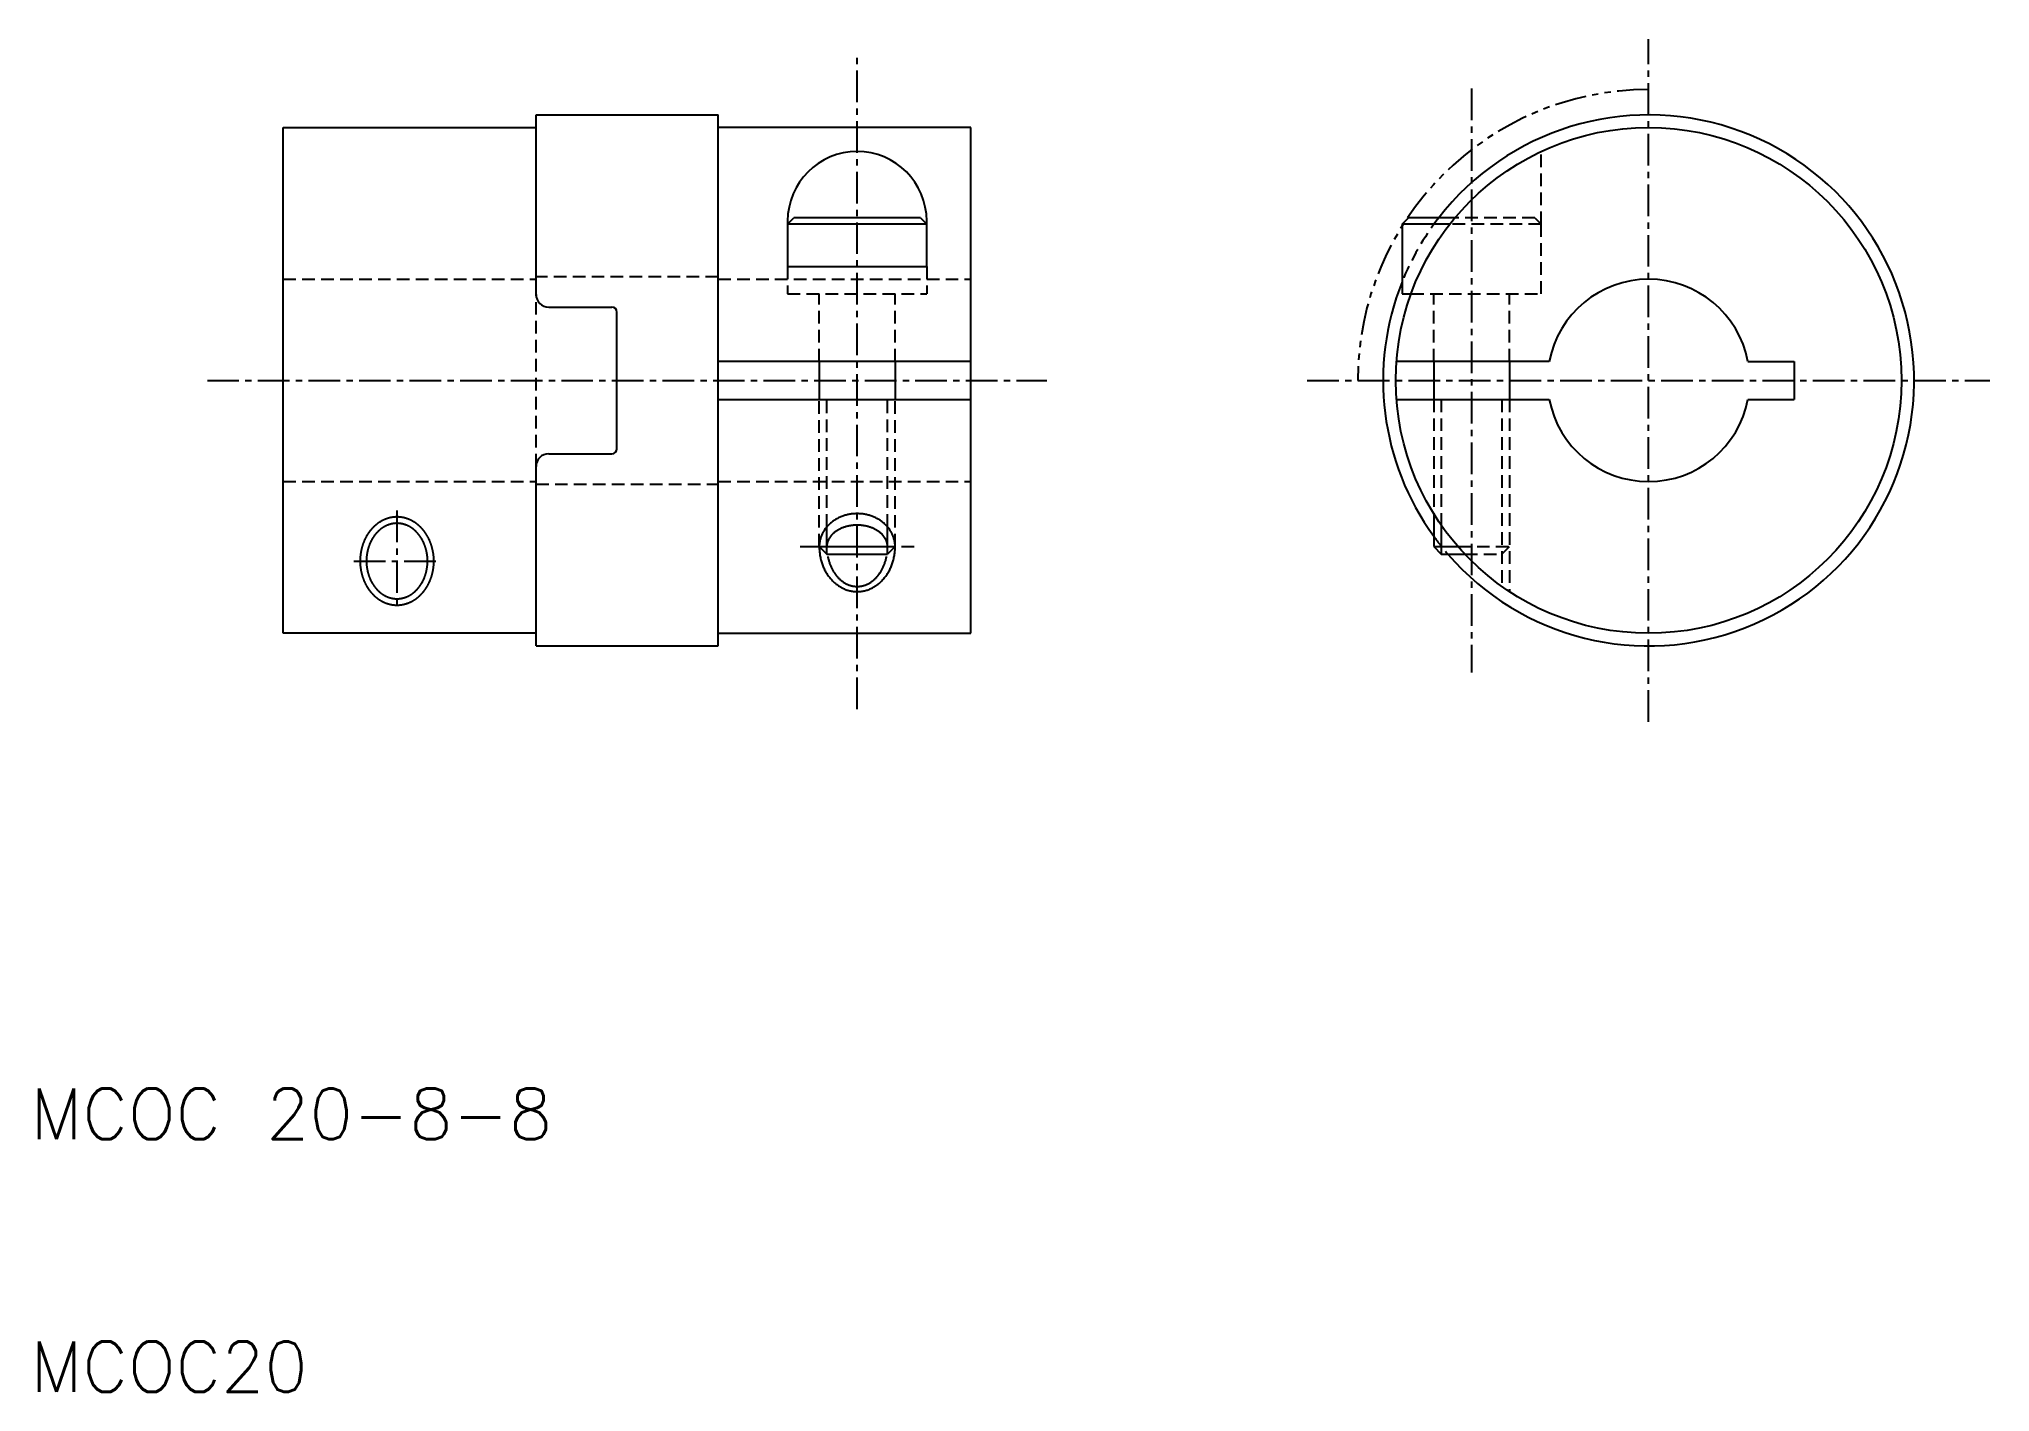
# Model space of a CAD drawing. Extents: x -133.5 to -56.3, y 10.7 to 64.2.
import ezdxf

# ---------------------------------------------------------------- set-up
doc = ezdxf.new("R2010")
doc.units = 0
for name, pattern in [('CENTER', [2, 1.25, -0.25, 0.25, -0.25]), ('DASHED', [0.75, 0.5, -0.25]), ('PHANTOM', [2.5, 1.25, -0.25, 0.25, -0.25, 0.25, -0.25])]:
    doc.linetypes.add(name, pattern=pattern)
doc.layers.get('0').update_dxf_attribs({"linetype": 'CONTINUOUS'})
doc.layers.add('CENTER', color=1, linetype='CENTER')
doc.styles.get("Standard").update_dxf_attribs({"font": 'txt.shx', "width": 0.7})

msp = doc.modelspace()

# ---------------------------------------------------------------- texts
at = {"color": 7, "linetype": 'CONTINUOUS'}
for s, p in [('MCOC 20-8-8', (-133.849, 20.656)), ('MCOC20', (-133.849, 10.656))]:
    msp.add_text(s, height=2, dxfattribs=at).set_placement(p)

# ---------------------------------------------------------------- linework, layer by layer
at = {"color": 7, "linetype": 'CONTINUOUS'}
for p, q in [((-113.849, 54.056), (-113.849, 61.156)), ((-113.849, 61.156), (-106.649, 61.156)), ((-106.649, 40.156), (-106.649, 61.156)), ((-123.849, 40.656), (-123.849, 60.656)), ((-123.849, 60.656), (-113.849, 60.656)), ((-96.649, 60.656), (-106.649, 60.656)), ((-96.649, 40.656), (-96.649, 60.656)), ((-103.899, 56.834), (-103.649, 57.084)), ((-103.899, 56.958), (-103.899, 55.156)), ((-98.399, 56.834), (-103.899, 56.834)), ((-98.649, 57.084), (-103.649, 57.084)), ((-98.649, 57.084), (-98.399, 56.834)), ((-98.399, 55.156), (-98.399, 56.958)), ((-79.599, 56.834), (-79.349, 57.084)), ((-79.599, 56.834), (-79.599, 54.084)), ((-77.712, 56.834), (-79.599, 56.834)), ((-77.509, 57.084), (-79.349, 57.084)), ((-103.899, 55.156), (-98.399, 55.156)), ((-79.599, 54.084), (-79.243, 54.084)), ((-113.349, 53.556), (-110.849, 53.556)), ((-110.649, 47.956), (-110.649, 53.356)), ((-96.649, 51.406), (-106.649, 51.406)), ((-102.649, 51.406), (-102.649, 49.906)), ((-99.649, 51.406), (-99.649, 49.906)), ((-73.778, 51.406), (-79.82, 51.406)), ((-78.349, 51.406), (-78.349, 49.906)), ((-75.349, 51.406), (-75.349, 49.906)), ((-65.919, 51.406), (-64.093, 51.406)), ((-64.093, 51.406), (-64.093, 49.906)), ((-106.649, 49.906), (-96.649, 49.906)), ((-79.82, 49.906), (-73.778, 49.906)), ((-65.919, 49.906), (-64.093, 49.906)), ((-113.849, 40.156), (-113.849, 47.256)), ((-113.349, 47.756), (-110.849, 47.756)), ((-78.349, 45.388), (-78.349, 44.084)), ((-102.649, 44.084), (-99.649, 44.084)), ((-102.649, 44.084), (-102.349, 43.784)), ((-99.649, 44.084), (-99.949, 43.784)), ((-78.349, 44.084), (-77.386, 44.084)), ((-78.349, 44.084), (-78.049, 43.784)), ((-102.349, 43.784), (-99.949, 43.784)), ((-78.049, 43.784), (-77.113, 43.784)), ((-113.849, 40.656), (-123.849, 40.656)), ((-113.849, 40.156), (-106.649, 40.156)), ((-106.649, 40.656), (-96.649, 40.656))]:
    msp.add_line(p, q, dxfattribs=at)
at = {"color": 3, "linetype": 'DASHED'}
for p, q in [((-74.099, 56.834), (-74.099, 59.708)), ((-74.099, 56.834), (-77.712, 56.834)), ((-74.349, 57.084), (-77.509, 57.084)), ((-74.349, 57.084), (-74.099, 56.834)), ((-74.099, 54.084), (-74.099, 56.834)), ((-103.899, 55.156), (-103.899, 54.084)), ((-98.399, 55.156), (-98.399, 54.084)), ((-123.849, 54.656), (-113.849, 54.656)), ((-106.649, 54.756), (-113.849, 54.756)), ((-113.849, 47.256), (-113.849, 54.056)), ((-106.649, 54.656), (-96.649, 54.656)), ((-103.899, 54.084), (-98.399, 54.084)), ((-102.649, 51.406), (-102.649, 54.084)), ((-99.649, 51.406), (-99.649, 54.084)), ((-79.243, 54.084), (-74.099, 54.084)), ((-78.349, 51.406), (-78.349, 54.084)), ((-75.349, 51.406), (-75.349, 54.084)), ((-102.649, 44.084), (-102.649, 49.906)), ((-102.349, 44.866), (-102.349, 49.906)), ((-99.949, 44.866), (-99.949, 49.906)), ((-99.649, 44.084), (-99.649, 49.906)), ((-78.349, 49.906), (-78.349, 45.388)), ((-78.049, 49.906), (-78.049, 44.932)), ((-75.649, 49.906), (-75.649, 42.51)), ((-75.349, 49.906), (-75.349, 42.304)), ((-123.849, 46.656), (-113.849, 46.656)), ((-113.849, 46.556), (-106.649, 46.556)), ((-106.649, 46.656), (-96.649, 46.656)), ((-77.386, 44.084), (-75.349, 44.084)), ((-75.649, 43.784), (-75.349, 44.084)), ((-77.113, 43.784), (-75.649, 43.784))]:
    msp.add_line(p, q, dxfattribs=at)
at = {"color": 3, "linetype": 'CONTINUOUS'}
for p, q in [((-102.349, 43.784), (-102.349, 44.866)), ((-99.949, 43.784), (-99.949, 44.866)), ((-78.049, 44.932), (-78.049, 43.784))]:
    msp.add_line(p, q, dxfattribs=at)
at = {"color": 3}
msp.add_polyline3d([(-119.349, 45.256, 0), (-119.36, 45.256, 0), (-119.37, 45.256, 0), (-119.381, 45.256, 0), (-119.392, 45.255, 0), (-119.403, 45.255, 0), (-119.413, 45.254, 0), (-119.424, 45.254, 0), (-119.435, 45.253, 0), (-119.445, 45.252, 0), (-119.456, 45.251, 0), (-119.467, 45.25, 0), (-119.478, 45.249, 0), (-119.488, 45.248, 0), (-119.499, 45.247, 0), (-119.51, 45.245, 0), (-119.52, 45.244, 0), (-119.531, 45.242, 0), (-119.542, 45.241, 0), (-119.552, 45.239, 0), (-119.563, 45.237, 0), (-119.574, 45.235, 0), (-119.584, 45.233, 0), (-119.595, 45.231, 0), (-119.605, 45.229, 0), (-119.616, 45.227, 0), (-119.626, 45.224, 0), (-119.637, 45.222, 0), (-119.648, 45.219, 0), (-119.658, 45.216, 0), (-119.669, 45.214, 0), (-119.679, 45.211, 0), (-119.69, 45.208, 0), (-119.7, 45.205, 0), (-119.711, 45.202, 0), (-119.721, 45.198, 0), (-119.731, 45.195, 0), (-119.742, 45.191, 0), (-119.752, 45.188, 0), (-119.763, 45.184, 0), (-119.773, 45.181, 0), (-119.783, 45.177, 0), (-119.794, 45.173, 0), (-119.804, 45.169, 0), (-119.814, 45.165, 0), (-119.824, 45.161, 0), (-119.835, 45.156, 0), (-119.845, 45.152, 0), (-119.855, 45.148, 0), (-119.865, 45.143, 0), (-119.875, 45.138, 0), (-119.885, 45.134, 0), (-119.895, 45.129, 0), (-119.905, 45.124, 0), (-119.915, 45.119, 0), (-119.925, 45.114, 0), (-119.935, 45.109, 0), (-119.945, 45.103, 0), (-119.955, 45.098, 0), (-119.965, 45.093, 0), (-119.975, 45.087, 0), (-119.985, 45.081, 0), (-119.995, 45.076, 0), (-120.004, 45.07, 0), (-120.014, 45.064, 0), (-120.024, 45.058, 0), (-120.033, 45.052, 0), (-120.043, 45.046, 0), (-120.053, 45.039, 0), (-120.062, 45.033, 0), (-120.072, 45.027, 0), (-120.081, 45.02, 0), (-120.091, 45.013, 0), (-120.1, 45.007, 0), (-120.109, 45, 0), (-120.119, 44.993, 0), (-120.128, 44.986, 0), (-120.137, 44.979, 0), (-120.146, 44.972, 0), (-120.155, 44.965, 0), (-120.165, 44.957, 0), (-120.174, 44.95, 0), (-120.183, 44.943, 0), (-120.192, 44.935, 0), (-120.201, 44.927, 0), (-120.21, 44.92, 0), (-120.218, 44.912, 0), (-120.227, 44.904, 0), (-120.236, 44.896, 0), (-120.245, 44.888, 0), (-120.253, 44.88, 0), (-120.262, 44.872, 0), (-120.271, 44.863, 0), (-120.279, 44.855, 0), (-120.288, 44.847, 0), (-120.296, 44.838, 0), (-120.304, 44.83, 0), (-120.313, 44.821, 0), (-120.321, 44.812, 0), (-120.329, 44.803, 0), (-120.337, 44.795, 0), (-120.345, 44.786, 0), (-120.354, 44.777, 0), (-120.362, 44.767, 0), (-120.369, 44.758, 0), (-120.377, 44.749, 0), (-120.385, 44.74, 0), (-120.393, 44.73, 0), (-120.401, 44.721, 0), (-120.408, 44.711, 0), (-120.416, 44.702, 0), (-120.424, 44.692, 0), (-120.431, 44.682, 0), (-120.438, 44.672, 0), (-120.446, 44.662, 0), (-120.453, 44.652, 0), (-120.46, 44.642, 0), (-120.468, 44.632, 0), (-120.475, 44.622, 0), (-120.482, 44.612, 0), (-120.489, 44.601, 0), (-120.496, 44.591, 0), (-120.503, 44.581, 0), (-120.509, 44.57, 0), (-120.516, 44.559, 0), (-120.523, 44.549, 0), (-120.529, 44.538, 0), (-120.536, 44.527, 0), (-120.542, 44.516, 0), (-120.549, 44.506, 0), (-120.555, 44.495, 0), (-120.561, 44.483, 0), (-120.567, 44.472, 0), (-120.574, 44.461, 0), (-120.58, 44.45, 0), (-120.586, 44.439, 0), (-120.591, 44.427, 0), (-120.597, 44.416, 0), (-120.603, 44.405, 0), (-120.609, 44.393, 0), (-120.614, 44.382, 0), (-120.62, 44.37, 0), (-120.625, 44.358, 0), (-120.631, 44.347, 0), (-120.636, 44.335, 0), (-120.641, 44.323, 0), (-120.646, 44.311, 0), (-120.651, 44.299, 0), (-120.656, 44.287, 0), (-120.661, 44.275, 0), (-120.666, 44.263, 0), (-120.671, 44.251, 0), (-120.676, 44.239, 0), (-120.68, 44.227, 0), (-120.685, 44.215, 0), (-120.689, 44.202, 0), (-120.694, 44.19, 0), (-120.698, 44.178, 0), (-120.702, 44.165, 0), (-120.707, 44.153, 0), (-120.711, 44.14, 0), (-120.715, 44.128, 0), (-120.719, 44.115, 0), (-120.722, 44.103, 0), (-120.726, 44.09, 0), (-120.73, 44.077, 0), (-120.733, 44.065, 0), (-120.737, 44.052, 0), (-120.74, 44.039, 0), (-120.744, 44.026, 0), (-120.747, 44.013, 0), (-120.75, 44.001, 0), (-120.753, 43.988, 0), (-120.756, 43.975, 0), (-120.759, 43.962, 0), (-120.762, 43.949, 0), (-120.765, 43.936, 0), (-120.768, 43.923, 0), (-120.77, 43.91, 0), (-120.773, 43.897, 0), (-120.775, 43.884, 0), (-120.778, 43.871, 0), (-120.78, 43.857, 0), (-120.782, 43.844, 0), (-120.784, 43.831, 0), (-120.786, 43.818, 0), (-120.788, 43.805, 0), (-120.79, 43.791, 0), (-120.792, 43.778, 0), (-120.794, 43.765, 0), (-120.795, 43.752, 0), (-120.797, 43.738, 0), (-120.798, 43.725, 0), (-120.8, 43.712, 0), (-120.801, 43.698, 0), (-120.802, 43.685, 0), (-120.803, 43.672, 0), (-120.804, 43.658, 0), (-120.805, 43.645, 0), (-120.806, 43.631, 0), (-120.807, 43.618, 0), (-120.807, 43.605, 0), (-120.808, 43.591, 0), (-120.808, 43.578, 0), (-120.808, 43.564, 0), (-120.809, 43.551, 0), (-120.809, 43.537, 0), (-120.809, 43.524, 0), (-120.809, 43.51, 0), (-120.809, 43.497, 0), (-120.809, 43.484, 0), (-120.809, 43.47, 0), (-120.808, 43.457, 0), (-120.808, 43.443, 0), (-120.807, 43.43, 0), (-120.807, 43.417, 0), (-120.806, 43.403, 0), (-120.805, 43.39, 0), (-120.804, 43.376, 0), (-120.803, 43.363, 0), (-120.802, 43.35, 0), (-120.801, 43.336, 0), (-120.8, 43.323, 0), (-120.799, 43.309, 0), (-120.797, 43.296, 0), (-120.796, 43.283, 0), (-120.794, 43.27, 0), (-120.793, 43.256, 0), (-120.791, 43.243, 0), (-120.789, 43.23, 0), (-120.787, 43.216, 0), (-120.785, 43.203, 0), (-120.783, 43.19, 0), (-120.781, 43.177, 0), (-120.779, 43.164, 0), (-120.776, 43.151, 0), (-120.774, 43.137, 0), (-120.772, 43.124, 0), (-120.769, 43.111, 0), (-120.766, 43.098, 0), (-120.764, 43.085, 0), (-120.761, 43.072, 0), (-120.758, 43.059, 0), (-120.755, 43.046, 0), (-120.752, 43.033, 0), (-120.749, 43.021, 0), (-120.745, 43.008, 0), (-120.742, 42.995, 0), (-120.739, 42.982, 0), (-120.735, 42.969, 0), (-120.732, 42.957, 0), (-120.728, 42.944, 0), (-120.724, 42.931, 0), (-120.721, 42.919, 0), (-120.717, 42.906, 0), (-120.713, 42.894, 0), (-120.709, 42.881, 0), (-120.705, 42.869, 0), (-120.701, 42.856, 0), (-120.696, 42.844, 0), (-120.692, 42.831, 0), (-120.687, 42.819, 0), (-120.683, 42.807, 0), (-120.678, 42.795, 0), (-120.674, 42.782, 0), (-120.669, 42.77, 0), (-120.664, 42.758, 0), (-120.659, 42.746, 0), (-120.654, 42.734, 0), (-120.649, 42.722, 0), (-120.644, 42.71, 0), (-120.639, 42.699, 0), (-120.634, 42.687, 0), (-120.628, 42.675, 0), (-120.623, 42.663, 0), (-120.617, 42.652, 0), (-120.612, 42.64, 0), (-120.606, 42.629, 0), (-120.6, 42.617, 0), (-120.594, 42.606, 0), (-120.589, 42.595, 0), (-120.583, 42.583, 0), (-120.577, 42.572, 0), (-120.571, 42.561, 0), (-120.564, 42.55, 0), (-120.558, 42.539, 0), (-120.552, 42.528, 0), (-120.545, 42.517, 0), (-120.539, 42.506, 0), (-120.532, 42.495, 0), (-120.526, 42.484, 0), (-120.519, 42.474, 0), (-120.513, 42.463, 0), (-120.506, 42.453, 0), (-120.499, 42.442, 0), (-120.492, 42.432, 0), (-120.485, 42.421, 0), (-120.478, 42.411, 0), (-120.471, 42.401, 0), (-120.464, 42.391, 0), (-120.457, 42.381, 0), (-120.449, 42.371, 0), (-120.442, 42.361, 0), (-120.435, 42.351, 0), (-120.427, 42.341, 0), (-120.42, 42.331, 0), (-120.412, 42.322, 0), (-120.404, 42.312, 0), (-120.397, 42.302, 0), (-120.389, 42.293, 0), (-120.381, 42.284, 0), (-120.373, 42.274, 0), (-120.365, 42.265, 0), (-120.357, 42.256, 0), (-120.349, 42.247, 0), (-120.341, 42.238, 0), (-120.333, 42.229, 0), (-120.325, 42.22, 0), (-120.317, 42.211, 0), (-120.308, 42.202, 0), (-120.3, 42.194, 0), (-120.292, 42.185, 0), (-120.283, 42.177, 0), (-120.275, 42.168, 0), (-120.266, 42.16, 0), (-120.258, 42.152, 0), (-120.249, 42.143, 0), (-120.24, 42.135, 0), (-120.232, 42.127, 0), (-120.223, 42.119, 0), (-120.214, 42.112, 0), (-120.205, 42.104, 0), (-120.196, 42.096, 0), (-120.187, 42.089, 0), (-120.178, 42.081, 0), (-120.169, 42.074, 0), (-120.16, 42.066, 0), (-120.151, 42.059, 0), (-120.142, 42.052, 0), (-120.133, 42.045, 0), (-120.123, 42.038, 0), (-120.114, 42.031, 0), (-120.105, 42.024, 0), (-120.095, 42.017, 0), (-120.086, 42.011, 0), (-120.076, 42.004, 0), (-120.067, 41.998, 0), (-120.057, 41.991, 0), (-120.048, 41.985, 0), (-120.038, 41.979, 0), (-120.029, 41.973, 0), (-120.019, 41.967, 0), (-120.009, 41.961, 0), (-119.999, 41.955, 0), (-119.99, 41.949, 0), (-119.98, 41.943, 0), (-119.97, 41.938, 0), (-119.96, 41.932, 0), (-119.95, 41.927, 0), (-119.94, 41.922, 0), (-119.93, 41.916, 0), (-119.921, 41.911, 0), (-119.911, 41.906, 0), (-119.9, 41.901, 0), (-119.89, 41.896, 0), (-119.88, 41.892, 0), (-119.87, 41.887, 0), (-119.86, 41.882, 0), (-119.85, 41.878, 0), (-119.84, 41.874, 0), (-119.83, 41.869, 0), (-119.819, 41.865, 0), (-119.809, 41.861, 0), (-119.799, 41.857, 0), (-119.789, 41.853, 0), (-119.778, 41.849, 0), (-119.768, 41.845, 0), (-119.758, 41.842, 0), (-119.747, 41.838, 0), (-119.737, 41.835, 0), (-119.726, 41.831, 0), (-119.716, 41.828, 0), (-119.705, 41.825, 0), (-119.695, 41.822, 0), (-119.685, 41.819, 0), (-119.674, 41.816, 0), (-119.663, 41.813, 0), (-119.653, 41.81, 0), (-119.642, 41.808, 0), (-119.632, 41.805, 0), (-119.621, 41.803, 0), (-119.611, 41.8, 0), (-119.6, 41.798, 0), (-119.59, 41.796, 0), (-119.579, 41.794, 0), (-119.568, 41.792, 0), (-119.558, 41.79, 0), (-119.547, 41.788, 0), (-119.536, 41.786, 0), (-119.526, 41.785, 0), (-119.515, 41.783, 0), (-119.504, 41.782, 0), (-119.494, 41.78, 0), (-119.483, 41.779, 0), (-119.472, 41.778, 0), (-119.462, 41.777, 0), (-119.451, 41.776, 0), (-119.44, 41.775, 0), (-119.429, 41.774, 0), (-119.419, 41.774, 0), (-119.408, 41.773, 0), (-119.397, 41.773, 0), (-119.386, 41.772, 0), (-119.376, 41.772, 0), (-119.365, 41.772, 0), (-119.354, 41.772, 0), (-119.344, 41.772, 0), (-119.333, 41.772, 0), (-119.322, 41.772, 0), (-119.311, 41.772, 0), (-119.301, 41.773, 0), (-119.29, 41.773, 0), (-119.279, 41.774, 0), (-119.268, 41.774, 0), (-119.258, 41.775, 0), (-119.247, 41.776, 0), (-119.236, 41.777, 0), (-119.226, 41.778, 0), (-119.215, 41.779, 0), (-119.204, 41.78, 0), (-119.194, 41.782, 0), (-119.183, 41.783, 0), (-119.172, 41.785, 0), (-119.162, 41.786, 0), (-119.151, 41.788, 0), (-119.14, 41.79, 0), (-119.13, 41.792, 0), (-119.119, 41.794, 0), (-119.108, 41.796, 0), (-119.098, 41.798, 0), (-119.087, 41.8, 0), (-119.077, 41.802, 0), (-119.066, 41.805, 0), (-119.055, 41.808, 0), (-119.045, 41.81, 0), (-119.034, 41.813, 0), (-119.024, 41.816, 0), (-119.013, 41.819, 0), (-119.003, 41.822, 0), (-118.992, 41.825, 0), (-118.982, 41.828, 0), (-118.972, 41.831, 0), (-118.961, 41.835, 0), (-118.951, 41.838, 0), (-118.94, 41.842, 0), (-118.93, 41.845, 0), (-118.92, 41.849, 0), (-118.909, 41.853, 0), (-118.899, 41.857, 0), (-118.889, 41.861, 0), (-118.878, 41.865, 0), (-118.868, 41.869, 0), (-118.858, 41.874, 0), (-118.848, 41.878, 0), (-118.838, 41.883, 0), (-118.828, 41.887, 0), (-118.817, 41.892, 0), (-118.807, 41.897, 0), (-118.797, 41.901, 0), (-118.787, 41.906, 0), (-118.777, 41.911, 0), (-118.767, 41.917, 0), (-118.757, 41.922, 0), (-118.747, 41.927, 0), (-118.738, 41.932, 0), (-118.728, 41.938, 0), (-118.718, 41.943, 0), (-118.708, 41.949, 0), (-118.698, 41.955, 0), (-118.689, 41.961, 0), (-118.679, 41.967, 0), (-118.669, 41.973, 0), (-118.66, 41.979, 0), (-118.65, 41.985, 0), (-118.64, 41.991, 0), (-118.631, 41.998, 0), (-118.621, 42.004, 0), (-118.612, 42.011, 0), (-118.603, 42.017, 0), (-118.593, 42.024, 0), (-118.584, 42.031, 0), (-118.575, 42.038, 0), (-118.565, 42.045, 0), (-118.556, 42.052, 0), (-118.547, 42.059, 0), (-118.538, 42.066, 0), (-118.529, 42.073, 0), (-118.52, 42.081, 0), (-118.511, 42.088, 0), (-118.502, 42.096, 0), (-118.493, 42.104, 0), (-118.484, 42.111, 0), (-118.475, 42.119, 0), (-118.466, 42.127, 0), (-118.457, 42.135, 0), (-118.449, 42.143, 0), (-118.44, 42.151, 0), (-118.432, 42.16, 0), (-118.423, 42.168, 0), (-118.415, 42.176, 0), (-118.406, 42.185, 0), (-118.398, 42.194, 0), (-118.389, 42.202, 0), (-118.381, 42.211, 0), (-118.373, 42.22, 0), (-118.365, 42.229, 0), (-118.357, 42.238, 0), (-118.348, 42.247, 0), (-118.34, 42.256, 0), (-118.332, 42.265, 0), (-118.325, 42.274, 0), (-118.317, 42.283, 0), (-118.309, 42.293, 0), (-118.301, 42.302, 0), (-118.293, 42.312, 0), (-118.286, 42.321, 0), (-118.278, 42.331, 0), (-118.271, 42.341, 0), (-118.263, 42.351, 0), (-118.256, 42.361, 0), (-118.249, 42.371, 0), (-118.241, 42.381, 0), (-118.234, 42.391, 0), (-118.227, 42.401, 0), (-118.22, 42.411, 0), (-118.213, 42.421, 0), (-118.206, 42.432, 0), (-118.199, 42.442, 0), (-118.192, 42.453, 0), (-118.185, 42.463, 0), (-118.179, 42.474, 0), (-118.172, 42.485, 0), (-118.165, 42.495, 0), (-118.159, 42.506, 0), (-118.153, 42.517, 0), (-118.146, 42.528, 0), (-118.14, 42.539, 0), (-118.134, 42.55, 0), (-118.127, 42.561, 0), (-118.121, 42.572, 0), (-118.115, 42.583, 0), (-118.109, 42.595, 0), (-118.103, 42.606, 0), (-118.098, 42.617, 0), (-118.092, 42.629, 0), (-118.086, 42.64, 0), (-118.081, 42.652, 0), (-118.075, 42.664, 0), (-118.07, 42.675, 0), (-118.064, 42.687, 0), (-118.059, 42.699, 0), (-118.054, 42.71, 0), (-118.049, 42.722, 0), (-118.044, 42.734, 0), (-118.039, 42.746, 0), (-118.034, 42.758, 0), (-118.029, 42.77, 0), (-118.024, 42.782, 0), (-118.019, 42.795, 0), (-118.015, 42.807, 0), (-118.01, 42.819, 0), (-118.006, 42.831, 0), (-118.001, 42.844, 0), (-117.997, 42.856, 0), (-117.993, 42.868, 0), (-117.989, 42.881, 0), (-117.985, 42.893, 0), (-117.981, 42.906, 0), (-117.977, 42.919, 0), (-117.973, 42.931, 0), (-117.97, 42.944, 0), (-117.966, 42.957, 0), (-117.962, 42.969, 0), (-117.959, 42.982, 0), (-117.956, 42.995, 0), (-117.952, 43.008, 0), (-117.949, 43.02, 0), (-117.946, 43.033, 0), (-117.943, 43.046, 0), (-117.94, 43.059, 0), (-117.937, 43.072, 0), (-117.934, 43.085, 0), (-117.931, 43.098, 0), (-117.929, 43.111, 0), (-117.926, 43.124, 0), (-117.924, 43.137, 0), (-117.921, 43.151, 0), (-117.919, 43.164, 0), (-117.917, 43.177, 0), (-117.915, 43.19, 0), (-117.913, 43.203, 0), (-117.911, 43.216, 0), (-117.909, 43.23, 0), (-117.907, 43.243, 0), (-117.905, 43.256, 0), (-117.904, 43.269, 0), (-117.902, 43.283, 0), (-117.901, 43.296, 0), (-117.899, 43.309, 0), (-117.898, 43.323, 0), (-117.897, 43.336, 0), (-117.896, 43.35, 0), (-117.895, 43.363, 0), (-117.894, 43.376, 0), (-117.893, 43.39, 0), (-117.892, 43.403, 0), (-117.891, 43.417, 0), (-117.891, 43.43, 0), (-117.89, 43.443, 0), (-117.89, 43.457, 0), (-117.889, 43.47, 0), (-117.889, 43.484, 0), (-117.889, 43.497, 0), (-117.889, 43.511, 0), (-117.889, 43.524, 0), (-117.889, 43.537, 0), (-117.889, 43.551, 0), (-117.89, 43.564, 0), (-117.89, 43.578, 0), (-117.89, 43.591, 0), (-117.891, 43.605, 0), (-117.891, 43.618, 0), (-117.892, 43.631, 0), (-117.893, 43.645, 0), (-117.894, 43.658, 0), (-117.895, 43.672, 0), (-117.896, 43.685, 0), (-117.897, 43.698, 0), (-117.898, 43.712, 0), (-117.9, 43.725, 0), (-117.901, 43.738, 0), (-117.902, 43.752, 0), (-117.904, 43.765, 0), (-117.906, 43.778, 0), (-117.907, 43.791, 0), (-117.909, 43.805, 0), (-117.911, 43.818, 0), (-117.913, 43.831, 0), (-117.915, 43.844, 0), (-117.918, 43.857, 0), (-117.92, 43.871, 0), (-117.922, 43.884, 0), (-117.925, 43.897, 0), (-117.927, 43.91, 0), (-117.93, 43.923, 0), (-117.933, 43.936, 0), (-117.935, 43.949, 0), (-117.938, 43.962, 0), (-117.941, 43.975, 0), (-117.944, 43.988, 0), (-117.947, 44.001, 0), (-117.951, 44.014, 0), (-117.954, 44.026, 0), (-117.957, 44.039, 0), (-117.961, 44.052, 0), (-117.964, 44.065, 0), (-117.968, 44.077, 0), (-117.972, 44.09, 0), (-117.975, 44.103, 0), (-117.979, 44.115, 0), (-117.983, 44.128, 0), (-117.987, 44.14, 0), (-117.991, 44.153, 0), (-117.995, 44.165, 0), (-118, 44.178, 0), (-118.004, 44.19, 0), (-118.008, 44.202, 0), (-118.013, 44.214, 0), (-118.017, 44.227, 0), (-118.022, 44.239, 0), (-118.027, 44.251, 0), (-118.032, 44.263, 0), (-118.037, 44.275, 0), (-118.041, 44.287, 0), (-118.046, 44.299, 0), (-118.052, 44.311, 0), (-118.057, 44.323, 0), (-118.062, 44.335, 0), (-118.067, 44.346, 0), (-118.073, 44.358, 0), (-118.078, 44.37, 0), (-118.084, 44.381, 0), (-118.089, 44.393, 0), (-118.095, 44.404, 0), (-118.101, 44.416, 0), (-118.107, 44.427, 0), (-118.112, 44.439, 0), (-118.118, 44.45, 0), (-118.124, 44.461, 0), (-118.131, 44.472, 0), (-118.137, 44.483, 0), (-118.143, 44.494, 0), (-118.149, 44.505, 0), (-118.156, 44.516, 0), (-118.162, 44.527, 0), (-118.169, 44.538, 0), (-118.175, 44.549, 0), (-118.182, 44.559, 0), (-118.189, 44.57, 0), (-118.195, 44.581, 0), (-118.202, 44.591, 0), (-118.209, 44.601, 0), (-118.216, 44.612, 0), (-118.223, 44.622, 0), (-118.23, 44.632, 0), (-118.237, 44.642, 0), (-118.245, 44.652, 0), (-118.252, 44.662, 0), (-118.259, 44.672, 0), (-118.267, 44.682, 0), (-118.274, 44.692, 0), (-118.282, 44.702, 0), (-118.289, 44.711, 0), (-118.297, 44.721, 0), (-118.305, 44.73, 0), (-118.313, 44.74, 0), (-118.32, 44.749, 0), (-118.328, 44.758, 0), (-118.336, 44.768, 0), (-118.344, 44.777, 0), (-118.352, 44.786, 0), (-118.36, 44.795, 0), (-118.369, 44.804, 0), (-118.377, 44.812, 0), (-118.385, 44.821, 0), (-118.393, 44.83, 0), (-118.402, 44.838, 0), (-118.41, 44.847, 0), (-118.419, 44.855, 0), (-118.427, 44.864, 0), (-118.436, 44.872, 0), (-118.444, 44.88, 0), (-118.453, 44.888, 0), (-118.462, 44.896, 0), (-118.471, 44.904, 0), (-118.479, 44.912, 0), (-118.488, 44.92, 0), (-118.497, 44.927, 0), (-118.506, 44.935, 0), (-118.515, 44.943, 0), (-118.524, 44.95, 0), (-118.533, 44.957, 0), (-118.542, 44.965, 0), (-118.551, 44.972, 0), (-118.561, 44.979, 0), (-118.57, 44.986, 0), (-118.579, 44.993, 0), (-118.589, 45, 0), (-118.598, 45.007, 0), (-118.607, 45.013, 0), (-118.617, 45.02, 0), (-118.626, 45.026, 0), (-118.636, 45.033, 0), (-118.645, 45.039, 0), (-118.655, 45.046, 0), (-118.664, 45.052, 0), (-118.674, 45.058, 0), (-118.684, 45.064, 0), (-118.694, 45.07, 0), (-118.703, 45.076, 0), (-118.713, 45.081, 0), (-118.723, 45.087, 0), (-118.733, 45.092, 0), (-118.743, 45.098, 0), (-118.753, 45.103, 0), (-118.762, 45.109, 0), (-118.772, 45.114, 0), (-118.782, 45.119, 0), (-118.792, 45.124, 0), (-118.802, 45.129, 0), (-118.813, 45.134, 0), (-118.823, 45.138, 0), (-118.833, 45.143, 0), (-118.843, 45.148, 0), (-118.853, 45.152, 0), (-118.863, 45.156, 0), (-118.874, 45.161, 0), (-118.884, 45.165, 0), (-118.894, 45.169, 0), (-118.904, 45.173, 0), (-118.915, 45.177, 0), (-118.925, 45.181, 0), (-118.935, 45.184, 0), (-118.946, 45.188, 0), (-118.956, 45.192, 0), (-118.966, 45.195, 0), (-118.977, 45.198, 0), (-118.987, 45.202, 0), (-118.998, 45.205, 0), (-119.008, 45.208, 0), (-119.019, 45.211, 0), (-119.029, 45.214, 0), (-119.04, 45.216, 0), (-119.05, 45.219, 0), (-119.061, 45.222, 0), (-119.071, 45.224, 0), (-119.082, 45.227, 0), (-119.093, 45.229, 0), (-119.103, 45.231, 0), (-119.114, 45.233, 0), (-119.124, 45.235, 0), (-119.135, 45.237, 0), (-119.146, 45.239, 0), (-119.156, 45.241, 0), (-119.167, 45.242, 0), (-119.178, 45.244, 0), (-119.188, 45.245, 0), (-119.199, 45.247, 0), (-119.21, 45.248, 0), (-119.22, 45.249, 0), (-119.231, 45.25, 0), (-119.242, 45.251, 0), (-119.252, 45.252, 0), (-119.263, 45.253, 0), (-119.274, 45.254, 0), (-119.285, 45.254, 0), (-119.295, 45.255, 0), (-119.306, 45.255, 0), (-119.317, 45.256, 0), (-119.327, 45.256, 0), (-119.338, 45.256, 0), (-119.349, 45.256, 0)], dxfattribs=at)
at = {"color": 7}
msp.add_polyline3d([(-119.349, 45.006, 0), (-119.357, 45.006, 0), (-119.366, 45.006, 0), (-119.374, 45.006, 0), (-119.383, 45.005, 0), (-119.392, 45.005, 0), (-119.4, 45.005, 0), (-119.409, 45.004, 0), (-119.417, 45.004, 0), (-119.426, 45.003, 0), (-119.434, 45.002, 0), (-119.443, 45.002, 0), (-119.451, 45.001, 0), (-119.46, 45, 0), (-119.468, 44.999, 0), (-119.477, 44.998, 0), (-119.485, 44.996, 0), (-119.494, 44.995, 0), (-119.502, 44.994, 0), (-119.511, 44.993, 0), (-119.519, 44.991, 0), (-119.528, 44.989, 0), (-119.536, 44.988, 0), (-119.545, 44.986, 0), (-119.553, 44.984, 0), (-119.562, 44.983, 0), (-119.57, 44.981, 0), (-119.579, 44.979, 0), (-119.587, 44.977, 0), (-119.595, 44.974, 0), (-119.604, 44.972, 0), (-119.612, 44.97, 0), (-119.621, 44.968, 0), (-119.629, 44.965, 0), (-119.637, 44.963, 0), (-119.646, 44.96, 0), (-119.654, 44.957, 0), (-119.663, 44.954, 0), (-119.671, 44.952, 0), (-119.679, 44.949, 0), (-119.688, 44.946, 0), (-119.696, 44.943, 0), (-119.704, 44.94, 0), (-119.713, 44.936, 0), (-119.721, 44.933, 0), (-119.729, 44.93, 0), (-119.737, 44.926, 0), (-119.746, 44.923, 0), (-119.754, 44.919, 0), (-119.762, 44.915, 0), (-119.77, 44.912, 0), (-119.778, 44.908, 0), (-119.787, 44.904, 0), (-119.795, 44.9, 0), (-119.803, 44.896, 0), (-119.811, 44.892, 0), (-119.819, 44.888, 0), (-119.827, 44.883, 0), (-119.835, 44.879, 0), (-119.843, 44.874, 0), (-119.851, 44.87, 0), (-119.859, 44.865, 0), (-119.867, 44.861, 0), (-119.875, 44.856, 0), (-119.883, 44.851, 0), (-119.891, 44.846, 0), (-119.899, 44.841, 0), (-119.907, 44.836, 0), (-119.915, 44.831, 0), (-119.923, 44.825, 0), (-119.93, 44.82, 0), (-119.938, 44.815, 0), (-119.946, 44.809, 0), (-119.954, 44.804, 0), (-119.962, 44.798, 0), (-119.969, 44.792, 0), (-119.977, 44.787, 0), (-119.985, 44.781, 0), (-119.992, 44.775, 0), (-120, 44.769, 0), (-120.008, 44.763, 0), (-120.015, 44.757, 0), (-120.023, 44.75, 0), (-120.03, 44.744, 0), (-120.038, 44.738, 0), (-120.045, 44.731, 0), (-120.052, 44.725, 0), (-120.06, 44.718, 0), (-120.067, 44.711, 0), (-120.075, 44.705, 0), (-120.082, 44.698, 0), (-120.089, 44.691, 0), (-120.096, 44.684, 0), (-120.103, 44.677, 0), (-120.111, 44.67, 0), (-120.118, 44.663, 0), (-120.125, 44.656, 0), (-120.132, 44.648, 0), (-120.139, 44.641, 0), (-120.146, 44.633, 0), (-120.153, 44.626, 0), (-120.159, 44.618, 0), (-120.166, 44.611, 0), (-120.173, 44.603, 0), (-120.18, 44.595, 0), (-120.186, 44.587, 0), (-120.193, 44.579, 0), (-120.2, 44.571, 0), (-120.206, 44.563, 0), (-120.213, 44.555, 0), (-120.219, 44.547, 0), (-120.226, 44.539, 0), (-120.232, 44.531, 0), (-120.238, 44.522, 0), (-120.245, 44.514, 0), (-120.251, 44.505, 0), (-120.257, 44.497, 0), (-120.263, 44.488, 0), (-120.269, 44.48, 0), (-120.275, 44.471, 0), (-120.281, 44.462, 0), (-120.287, 44.453, 0), (-120.293, 44.444, 0), (-120.299, 44.435, 0), (-120.305, 44.426, 0), (-120.31, 44.417, 0), (-120.316, 44.408, 0), (-120.321, 44.399, 0), (-120.327, 44.389, 0), (-120.332, 44.38, 0), (-120.338, 44.371, 0), (-120.343, 44.361, 0), (-120.349, 44.352, 0), (-120.354, 44.342, 0), (-120.359, 44.332, 0), (-120.364, 44.323, 0), (-120.369, 44.313, 0), (-120.374, 44.303, 0), (-120.379, 44.293, 0), (-120.384, 44.283, 0), (-120.389, 44.273, 0), (-120.394, 44.263, 0), (-120.398, 44.253, 0), (-120.403, 44.243, 0), (-120.408, 44.233, 0), (-120.412, 44.222, 0), (-120.417, 44.212, 0), (-120.421, 44.202, 0), (-120.425, 44.191, 0), (-120.43, 44.181, 0), (-120.434, 44.17, 0), (-120.438, 44.16, 0), (-120.442, 44.149, 0), (-120.446, 44.139, 0), (-120.45, 44.128, 0), (-120.454, 44.117, 0), (-120.458, 44.107, 0), (-120.462, 44.096, 0), (-120.465, 44.085, 0), (-120.469, 44.074, 0), (-120.473, 44.063, 0), (-120.476, 44.052, 0), (-120.48, 44.041, 0), (-120.483, 44.03, 0), (-120.486, 44.019, 0), (-120.489, 44.008, 0), (-120.493, 43.997, 0), (-120.496, 43.986, 0), (-120.499, 43.975, 0), (-120.502, 43.963, 0), (-120.505, 43.952, 0), (-120.507, 43.941, 0), (-120.51, 43.93, 0), (-120.513, 43.918, 0), (-120.515, 43.907, 0), (-120.518, 43.896, 0), (-120.52, 43.884, 0), (-120.523, 43.873, 0), (-120.525, 43.861, 0), (-120.527, 43.85, 0), (-120.529, 43.838, 0), (-120.532, 43.827, 0), (-120.534, 43.815, 0), (-120.536, 43.804, 0), (-120.537, 43.792, 0), (-120.539, 43.781, 0), (-120.541, 43.769, 0), (-120.543, 43.757, 0), (-120.544, 43.746, 0), (-120.546, 43.734, 0), (-120.547, 43.722, 0), (-120.548, 43.711, 0), (-120.55, 43.699, 0), (-120.551, 43.687, 0), (-120.552, 43.676, 0), (-120.553, 43.664, 0), (-120.554, 43.652, 0), (-120.555, 43.641, 0), (-120.555, 43.629, 0), (-120.556, 43.617, 0), (-120.557, 43.605, 0), (-120.557, 43.594, 0), (-120.558, 43.582, 0), (-120.558, 43.57, 0), (-120.559, 43.558, 0), (-120.559, 43.547, 0), (-120.559, 43.535, 0), (-120.559, 43.523, 0), (-120.559, 43.511, 0), (-120.559, 43.499, 0), (-120.559, 43.488, 0), (-120.558, 43.476, 0), (-120.558, 43.464, 0), (-120.558, 43.452, 0), (-120.557, 43.44, 0), (-120.557, 43.429, 0), (-120.556, 43.417, 0), (-120.555, 43.405, 0), (-120.555, 43.393, 0), (-120.554, 43.381, 0), (-120.553, 43.37, 0), (-120.552, 43.358, 0), (-120.551, 43.346, 0), (-120.55, 43.334, 0), (-120.548, 43.323, 0), (-120.547, 43.311, 0), (-120.546, 43.299, 0), (-120.544, 43.288, 0), (-120.543, 43.276, 0), (-120.541, 43.264, 0), (-120.54, 43.253, 0), (-120.538, 43.241, 0), (-120.536, 43.229, 0), (-120.534, 43.218, 0), (-120.532, 43.206, 0), (-120.53, 43.195, 0), (-120.528, 43.183, 0), (-120.526, 43.172, 0), (-120.524, 43.16, 0), (-120.521, 43.149, 0), (-120.519, 43.137, 0), (-120.516, 43.126, 0), (-120.514, 43.114, 0), (-120.511, 43.103, 0), (-120.509, 43.092, 0), (-120.506, 43.081, 0), (-120.503, 43.069, 0), (-120.5, 43.058, 0), (-120.497, 43.047, 0), (-120.494, 43.036, 0), (-120.491, 43.025, 0), (-120.488, 43.013, 0), (-120.485, 43.002, 0), (-120.481, 42.991, 0), (-120.478, 42.98, 0), (-120.475, 42.969, 0), (-120.471, 42.959, 0), (-120.467, 42.948, 0), (-120.464, 42.937, 0), (-120.46, 42.926, 0), (-120.456, 42.915, 0), (-120.453, 42.905, 0), (-120.449, 42.894, 0), (-120.445, 42.883, 0), (-120.441, 42.873, 0), (-120.436, 42.862, 0), (-120.432, 42.852, 0), (-120.428, 42.841, 0), (-120.424, 42.831, 0), (-120.419, 42.821, 0), (-120.415, 42.81, 0), (-120.41, 42.8, 0), (-120.406, 42.79, 0), (-120.401, 42.78, 0), (-120.396, 42.77, 0), (-120.392, 42.76, 0), (-120.387, 42.75, 0), (-120.382, 42.74, 0), (-120.377, 42.73, 0), (-120.372, 42.72, 0), (-120.367, 42.71, 0), (-120.362, 42.701, 0), (-120.357, 42.691, 0), (-120.351, 42.681, 0), (-120.346, 42.672, 0), (-120.341, 42.662, 0), (-120.335, 42.653, 0), (-120.33, 42.644, 0), (-120.324, 42.634, 0), (-120.319, 42.625, 0), (-120.313, 42.616, 0), (-120.307, 42.607, 0), (-120.301, 42.597, 0), (-120.296, 42.588, 0), (-120.29, 42.579, 0), (-120.284, 42.57, 0), (-120.278, 42.562, 0), (-120.272, 42.553, 0), (-120.266, 42.544, 0), (-120.26, 42.535, 0), (-120.254, 42.527, 0), (-120.247, 42.518, 0), (-120.241, 42.51, 0), (-120.235, 42.501, 0), (-120.228, 42.493, 0), (-120.222, 42.485, 0), (-120.216, 42.476, 0), (-120.209, 42.468, 0), (-120.202, 42.46, 0), (-120.196, 42.452, 0), (-120.189, 42.444, 0), (-120.183, 42.436, 0), (-120.176, 42.428, 0), (-120.169, 42.42, 0), (-120.162, 42.413, 0), (-120.155, 42.405, 0), (-120.149, 42.398, 0), (-120.142, 42.39, 0), (-120.135, 42.383, 0), (-120.128, 42.375, 0), (-120.121, 42.368, 0), (-120.114, 42.361, 0), (-120.107, 42.354, 0), (-120.099, 42.347, 0), (-120.092, 42.34, 0), (-120.085, 42.333, 0), (-120.078, 42.326, 0), (-120.071, 42.319, 0), (-120.063, 42.312, 0), (-120.056, 42.306, 0), (-120.049, 42.299, 0), (-120.041, 42.293, 0), (-120.034, 42.286, 0), (-120.026, 42.28, 0), (-120.019, 42.274, 0), (-120.011, 42.267, 0), (-120.004, 42.261, 0), (-119.996, 42.255, 0), (-119.989, 42.249, 0), (-119.981, 42.244, 0), (-119.973, 42.238, 0), (-119.966, 42.232, 0), (-119.958, 42.226, 0), (-119.95, 42.221, 0), (-119.942, 42.215, 0), (-119.935, 42.21, 0), (-119.927, 42.205, 0), (-119.919, 42.199, 0), (-119.911, 42.194, 0), (-119.903, 42.189, 0), (-119.895, 42.184, 0), (-119.887, 42.179, 0), (-119.88, 42.174, 0), (-119.872, 42.17, 0), (-119.864, 42.165, 0), (-119.856, 42.16, 0), (-119.848, 42.156, 0), (-119.84, 42.151, 0), (-119.831, 42.147, 0), (-119.823, 42.142, 0), (-119.815, 42.138, 0), (-119.807, 42.134, 0), (-119.799, 42.13, 0), (-119.791, 42.126, 0), (-119.783, 42.122, 0), (-119.775, 42.118, 0), (-119.766, 42.114, 0), (-119.758, 42.111, 0), (-119.75, 42.107, 0), (-119.742, 42.103, 0), (-119.733, 42.1, 0), (-119.725, 42.097, 0), (-119.717, 42.093, 0), (-119.709, 42.09, 0), (-119.7, 42.087, 0), (-119.692, 42.084, 0), (-119.684, 42.081, 0), (-119.675, 42.078, 0), (-119.667, 42.075, 0), (-119.658, 42.072, 0), (-119.65, 42.069, 0), (-119.642, 42.067, 0), (-119.633, 42.064, 0), (-119.625, 42.062, 0), (-119.616, 42.059, 0), (-119.608, 42.057, 0), (-119.6, 42.055, 0), (-119.591, 42.052, 0), (-119.583, 42.05, 0), (-119.574, 42.048, 0), (-119.566, 42.046, 0), (-119.557, 42.044, 0), (-119.549, 42.043, 0), (-119.54, 42.041, 0), (-119.532, 42.039, 0), (-119.523, 42.038, 0), (-119.515, 42.036, 0), (-119.506, 42.035, 0), (-119.498, 42.033, 0), (-119.489, 42.032, 0), (-119.481, 42.031, 0), (-119.472, 42.03, 0), (-119.464, 42.029, 0), (-119.455, 42.028, 0), (-119.447, 42.027, 0), (-119.438, 42.026, 0), (-119.43, 42.025, 0), (-119.421, 42.024, 0), (-119.413, 42.024, 0), (-119.404, 42.023, 0), (-119.396, 42.023, 0), (-119.387, 42.022, 0), (-119.379, 42.022, 0), (-119.37, 42.022, 0), (-119.361, 42.022, 0), (-119.353, 42.022, 0), (-119.344, 42.022, 0), (-119.336, 42.022, 0), (-119.327, 42.022, 0), (-119.319, 42.022, 0), (-119.31, 42.022, 0), (-119.302, 42.023, 0), (-119.293, 42.023, 0), (-119.285, 42.024, 0), (-119.276, 42.024, 0), (-119.268, 42.025, 0), (-119.259, 42.026, 0), (-119.25, 42.027, 0), (-119.242, 42.028, 0), (-119.233, 42.029, 0), (-119.225, 42.03, 0), (-119.216, 42.031, 0), (-119.208, 42.032, 0), (-119.199, 42.033, 0), (-119.191, 42.035, 0), (-119.182, 42.036, 0), (-119.174, 42.038, 0), (-119.165, 42.039, 0), (-119.157, 42.041, 0), (-119.148, 42.043, 0), (-119.14, 42.044, 0), (-119.131, 42.046, 0), (-119.123, 42.048, 0), (-119.115, 42.05, 0), (-119.106, 42.052, 0), (-119.098, 42.055, 0), (-119.089, 42.057, 0), (-119.081, 42.059, 0), (-119.072, 42.062, 0), (-119.064, 42.064, 0), (-119.056, 42.067, 0), (-119.047, 42.069, 0), (-119.039, 42.072, 0), (-119.031, 42.075, 0), (-119.022, 42.078, 0), (-119.014, 42.081, 0), (-119.006, 42.084, 0), (-118.997, 42.087, 0), (-118.989, 42.09, 0), (-118.981, 42.093, 0), (-118.972, 42.097, 0), (-118.964, 42.1, 0), (-118.956, 42.104, 0), (-118.948, 42.107, 0), (-118.939, 42.111, 0), (-118.931, 42.115, 0), (-118.923, 42.118, 0), (-118.915, 42.122, 0), (-118.907, 42.126, 0), (-118.899, 42.13, 0), (-118.89, 42.134, 0), (-118.882, 42.138, 0), (-118.874, 42.143, 0), (-118.866, 42.147, 0), (-118.858, 42.151, 0), (-118.85, 42.156, 0), (-118.842, 42.16, 0), (-118.834, 42.165, 0), (-118.826, 42.17, 0), (-118.818, 42.175, 0), (-118.81, 42.179, 0), (-118.802, 42.184, 0), (-118.794, 42.189, 0), (-118.786, 42.194, 0), (-118.779, 42.2, 0), (-118.771, 42.205, 0), (-118.763, 42.21, 0), (-118.755, 42.216, 0), (-118.747, 42.221, 0), (-118.74, 42.227, 0), (-118.732, 42.232, 0), (-118.724, 42.238, 0), (-118.717, 42.244, 0), (-118.709, 42.25, 0), (-118.701, 42.256, 0), (-118.694, 42.262, 0), (-118.686, 42.268, 0), (-118.679, 42.274, 0), (-118.671, 42.28, 0), (-118.664, 42.287, 0), (-118.656, 42.293, 0), (-118.649, 42.3, 0), (-118.641, 42.306, 0), (-118.634, 42.313, 0), (-118.627, 42.32, 0), (-118.62, 42.326, 0), (-118.612, 42.333, 0), (-118.605, 42.34, 0), (-118.598, 42.347, 0), (-118.591, 42.354, 0), (-118.584, 42.361, 0), (-118.577, 42.369, 0), (-118.57, 42.376, 0), (-118.563, 42.383, 0), (-118.556, 42.391, 0), (-118.549, 42.398, 0), (-118.542, 42.406, 0), (-118.535, 42.413, 0), (-118.528, 42.421, 0), (-118.522, 42.429, 0), (-118.515, 42.437, 0), (-118.508, 42.445, 0), (-118.502, 42.453, 0), (-118.495, 42.461, 0), (-118.489, 42.469, 0), (-118.482, 42.477, 0), (-118.476, 42.485, 0), (-118.469, 42.493, 0), (-118.463, 42.502, 0), (-118.457, 42.51, 0), (-118.45, 42.519, 0), (-118.444, 42.527, 0), (-118.438, 42.536, 0), (-118.432, 42.545, 0), (-118.426, 42.553, 0), (-118.42, 42.562, 0), (-118.414, 42.571, 0), (-118.408, 42.58, 0), (-118.402, 42.589, 0), (-118.396, 42.598, 0), (-118.39, 42.607, 0), (-118.385, 42.616, 0), (-118.379, 42.625, 0), (-118.374, 42.635, 0), (-118.368, 42.644, 0), (-118.363, 42.653, 0), (-118.357, 42.663, 0), (-118.352, 42.672, 0), (-118.346, 42.682, 0), (-118.341, 42.691, 0), (-118.336, 42.701, 0), (-118.331, 42.711, 0), (-118.326, 42.721, 0), (-118.321, 42.73, 0), (-118.316, 42.74, 0), (-118.311, 42.75, 0), (-118.306, 42.76, 0), (-118.301, 42.77, 0), (-118.297, 42.78, 0), (-118.292, 42.79, 0), (-118.287, 42.801, 0), (-118.283, 42.811, 0), (-118.278, 42.821, 0), (-118.274, 42.831, 0), (-118.27, 42.842, 0), (-118.265, 42.852, 0), (-118.261, 42.863, 0), (-118.257, 42.873, 0), (-118.253, 42.884, 0), (-118.249, 42.894, 0), (-118.245, 42.905, 0), (-118.241, 42.916, 0), (-118.238, 42.927, 0), (-118.234, 42.937, 0), (-118.23, 42.948, 0), (-118.227, 42.959, 0), (-118.223, 42.97, 0), (-118.22, 42.981, 0), (-118.216, 42.992, 0), (-118.213, 43.003, 0), (-118.21, 43.014, 0), (-118.207, 43.025, 0), (-118.204, 43.036, 0), (-118.201, 43.047, 0), (-118.198, 43.059, 0), (-118.195, 43.07, 0), (-118.192, 43.081, 0), (-118.189, 43.092, 0), (-118.187, 43.104, 0), (-118.184, 43.115, 0), (-118.181, 43.126, 0), (-118.179, 43.138, 0), (-118.177, 43.149, 0), (-118.174, 43.161, 0), (-118.172, 43.172, 0), (-118.17, 43.184, 0), (-118.168, 43.195, 0), (-118.166, 43.207, 0), (-118.164, 43.218, 0), (-118.162, 43.23, 0), (-118.16, 43.241, 0), (-118.158, 43.253, 0), (-118.157, 43.265, 0), (-118.155, 43.276, 0), (-118.154, 43.288, 0), (-118.152, 43.3, 0), (-118.151, 43.311, 0), (-118.15, 43.323, 0), (-118.148, 43.335, 0), (-118.147, 43.346, 0), (-118.146, 43.358, 0), (-118.145, 43.37, 0), (-118.144, 43.382, 0), (-118.143, 43.393, 0), (-118.143, 43.405, 0), (-118.142, 43.417, 0), (-118.141, 43.429, 0), (-118.141, 43.441, 0), (-118.14, 43.452, 0), (-118.14, 43.464, 0), (-118.14, 43.476, 0), (-118.139, 43.488, 0), (-118.139, 43.5, 0), (-118.139, 43.511, 0), (-118.139, 43.523, 0), (-118.139, 43.535, 0), (-118.139, 43.547, 0), (-118.139, 43.559, 0), (-118.14, 43.57, 0), (-118.14, 43.582, 0), (-118.141, 43.594, 0), (-118.141, 43.606, 0), (-118.142, 43.617, 0), (-118.142, 43.629, 0), (-118.143, 43.641, 0), (-118.144, 43.653, 0), (-118.145, 43.664, 0), (-118.146, 43.676, 0), (-118.147, 43.688, 0), (-118.148, 43.7, 0), (-118.15, 43.711, 0), (-118.151, 43.723, 0), (-118.152, 43.735, 0), (-118.154, 43.746, 0), (-118.155, 43.758, 0), (-118.157, 43.77, 0), (-118.159, 43.781, 0), (-118.16, 43.793, 0), (-118.162, 43.804, 0), (-118.164, 43.816, 0), (-118.166, 43.827, 0), (-118.168, 43.839, 0), (-118.171, 43.85, 0), (-118.173, 43.862, 0), (-118.175, 43.873, 0), (-118.177, 43.885, 0), (-118.18, 43.896, 0), (-118.182, 43.907, 0), (-118.185, 43.919, 0), (-118.188, 43.93, 0), (-118.191, 43.941, 0), (-118.193, 43.952, 0), (-118.196, 43.964, 0), (-118.199, 43.975, 0), (-118.202, 43.986, 0), (-118.205, 43.997, 0), (-118.208, 44.008, 0), (-118.212, 44.019, 0), (-118.215, 44.03, 0), (-118.218, 44.041, 0), (-118.222, 44.052, 0), (-118.225, 44.063, 0), (-118.229, 44.074, 0), (-118.233, 44.085, 0), (-118.236, 44.096, 0), (-118.24, 44.107, 0), (-118.244, 44.117, 0), (-118.248, 44.128, 0), (-118.252, 44.139, 0), (-118.256, 44.149, 0), (-118.26, 44.16, 0), (-118.264, 44.17, 0), (-118.268, 44.181, 0), (-118.273, 44.191, 0), (-118.277, 44.202, 0), (-118.281, 44.212, 0), (-118.286, 44.222, 0), (-118.29, 44.233, 0), (-118.295, 44.243, 0), (-118.3, 44.253, 0), (-118.304, 44.263, 0), (-118.309, 44.273, 0), (-118.314, 44.283, 0), (-118.319, 44.293, 0), (-118.324, 44.303, 0), (-118.329, 44.313, 0), (-118.334, 44.323, 0), (-118.339, 44.332, 0), (-118.344, 44.342, 0), (-118.35, 44.352, 0), (-118.355, 44.361, 0), (-118.36, 44.371, 0), (-118.366, 44.38, 0), (-118.371, 44.389, 0), (-118.377, 44.399, 0), (-118.382, 44.408, 0), (-118.388, 44.417, 0), (-118.394, 44.426, 0), (-118.399, 44.435, 0), (-118.405, 44.444, 0), (-118.411, 44.453, 0), (-118.417, 44.462, 0), (-118.423, 44.471, 0), (-118.429, 44.48, 0), (-118.435, 44.489, 0), (-118.441, 44.497, 0), (-118.447, 44.506, 0), (-118.453, 44.514, 0), (-118.46, 44.523, 0), (-118.466, 44.531, 0), (-118.472, 44.539, 0), (-118.479, 44.548, 0), (-118.485, 44.556, 0), (-118.492, 44.564, 0), (-118.498, 44.572, 0), (-118.505, 44.58, 0), (-118.511, 44.588, 0), (-118.518, 44.596, 0), (-118.525, 44.603, 0), (-118.532, 44.611, 0), (-118.538, 44.619, 0), (-118.545, 44.626, 0), (-118.552, 44.634, 0), (-118.559, 44.641, 0), (-118.566, 44.648, 0), (-118.573, 44.656, 0), (-118.58, 44.663, 0), (-118.587, 44.67, 0), (-118.594, 44.677, 0), (-118.602, 44.684, 0), (-118.609, 44.691, 0), (-118.616, 44.698, 0), (-118.623, 44.705, 0), (-118.631, 44.711, 0), (-118.638, 44.718, 0), (-118.645, 44.725, 0), (-118.653, 44.731, 0), (-118.66, 44.738, 0), (-118.668, 44.744, 0), (-118.675, 44.75, 0), (-118.683, 44.756, 0), (-118.69, 44.763, 0), (-118.698, 44.769, 0), (-118.705, 44.775, 0), (-118.713, 44.781, 0), (-118.721, 44.786, 0), (-118.728, 44.792, 0), (-118.736, 44.798, 0), (-118.744, 44.803, 0), (-118.752, 44.809, 0), (-118.759, 44.815, 0), (-118.767, 44.82, 0), (-118.775, 44.825, 0), (-118.783, 44.83, 0), (-118.791, 44.836, 0), (-118.799, 44.841, 0), (-118.807, 44.846, 0), (-118.815, 44.851, 0), (-118.823, 44.856, 0), (-118.831, 44.86, 0), (-118.839, 44.865, 0), (-118.847, 44.87, 0), (-118.855, 44.874, 0), (-118.863, 44.879, 0), (-118.871, 44.883, 0), (-118.879, 44.887, 0), (-118.887, 44.892, 0), (-118.895, 44.896, 0), (-118.903, 44.9, 0), (-118.912, 44.904, 0), (-118.92, 44.908, 0), (-118.928, 44.912, 0), (-118.936, 44.915, 0), (-118.944, 44.919, 0), (-118.952, 44.923, 0), (-118.961, 44.926, 0), (-118.969, 44.93, 0), (-118.977, 44.933, 0), (-118.985, 44.936, 0), (-118.994, 44.94, 0), (-119.002, 44.943, 0), (-119.01, 44.946, 0), (-119.019, 44.949, 0), (-119.027, 44.952, 0), (-119.035, 44.954, 0), (-119.044, 44.957, 0), (-119.052, 44.96, 0), (-119.06, 44.963, 0), (-119.069, 44.965, 0), (-119.077, 44.968, 0), (-119.086, 44.97, 0), (-119.094, 44.972, 0), (-119.102, 44.974, 0), (-119.111, 44.977, 0), (-119.119, 44.979, 0), (-119.128, 44.981, 0), (-119.136, 44.983, 0), (-119.145, 44.984, 0), (-119.153, 44.986, 0), (-119.162, 44.988, 0), (-119.17, 44.989, 0), (-119.179, 44.991, 0), (-119.187, 44.993, 0), (-119.196, 44.994, 0), (-119.204, 44.995, 0), (-119.213, 44.996, 0), (-119.221, 44.998, 0), (-119.23, 44.999, 0), (-119.238, 45, 0), (-119.247, 45.001, 0), (-119.255, 45.002, 0), (-119.264, 45.002, 0), (-119.272, 45.003, 0), (-119.281, 45.004, 0), (-119.289, 45.004, 0), (-119.298, 45.005, 0), (-119.306, 45.005, 0), (-119.315, 45.005, 0), (-119.323, 45.006, 0), (-119.332, 45.006, 0), (-119.34, 45.006, 0), (-119.349, 45.006, 0)], dxfattribs=at)
at = {"color": 3, "linetype": 'CONTINUOUS'}
for points in [[(-99.649, 44.084, 0), (-99.649, 44.116, 0), (-99.65, 44.148, 0), (-99.653, 44.18, 0), (-99.656, 44.212, 0), (-99.66, 44.243, 0), (-99.665, 44.275, 0), (-99.671, 44.307, 0), (-99.677, 44.338, 0), (-99.685, 44.37, 0), (-99.693, 44.401, 0), (-99.703, 44.432, 0), (-99.713, 44.462, 0), (-99.724, 44.493, 0), (-99.736, 44.523, 0), (-99.749, 44.553, 0), (-99.763, 44.583, 0), (-99.777, 44.612, 0), (-99.793, 44.641, 0), (-99.809, 44.67, 0), (-99.826, 44.699, 0), (-99.843, 44.727, 0), (-99.862, 44.754, 0), (-99.881, 44.782, 0), (-99.901, 44.808, 0), (-99.922, 44.835, 0), (-99.944, 44.861, 0), (-99.966, 44.886, 0), (-99.989, 44.911, 0), (-100.013, 44.936, 0), (-100.037, 44.96, 0), (-100.062, 44.983, 0), (-100.088, 45.006, 0), (-100.114, 45.028, 0), (-100.141, 45.05, 0), (-100.169, 45.071, 0), (-100.197, 45.092, 0), (-100.226, 45.112, 0), (-100.255, 45.131, 0), (-100.285, 45.15, 0), (-100.315, 45.168, 0), (-100.346, 45.185, 0), (-100.377, 45.202, 0), (-100.409, 45.218, 0), (-100.441, 45.234, 0), (-100.474, 45.249, 0), (-100.507, 45.263, 0), (-100.541, 45.276, 0), (-100.574, 45.289, 0), (-100.609, 45.3, 0), (-100.643, 45.312, 0), (-100.678, 45.322, 0), (-100.713, 45.332, 0), (-100.748, 45.341, 0), (-100.784, 45.349, 0), (-100.82, 45.356, 0), (-100.856, 45.363, 0), (-100.892, 45.369, 0), (-100.928, 45.374, 0), (-100.965, 45.378, 0), (-101.001, 45.382, 0), (-101.038, 45.384, 0), (-101.075, 45.386, 0), (-101.112, 45.387, 0), (-101.148, 45.388, 0), (-101.185, 45.387, 0), (-101.222, 45.386, 0), (-101.259, 45.384, 0), (-101.295, 45.382, 0), (-101.332, 45.378, 0), (-101.369, 45.374, 0), (-101.405, 45.369, 0), (-101.441, 45.363, 0), (-101.477, 45.356, 0), (-101.513, 45.349, 0), (-101.549, 45.341, 0), (-101.584, 45.332, 0), (-101.619, 45.322, 0), (-101.654, 45.312, 0), (-101.688, 45.3, 0), (-101.722, 45.289, 0), (-101.756, 45.276, 0), (-101.79, 45.263, 0), (-101.823, 45.249, 0), (-101.856, 45.234, 0), (-101.888, 45.218, 0), (-101.92, 45.202, 0), (-101.951, 45.185, 0), (-101.982, 45.168, 0), (-102.012, 45.15, 0), (-102.042, 45.131, 0), (-102.071, 45.112, 0), (-102.1, 45.092, 0), (-102.128, 45.071, 0), (-102.156, 45.05, 0), (-102.183, 45.028, 0), (-102.209, 45.006, 0), (-102.235, 44.983, 0), (-102.26, 44.96, 0), (-102.284, 44.936, 0), (-102.308, 44.911, 0), (-102.331, 44.886, 0), (-102.353, 44.861, 0), (-102.375, 44.835, 0), (-102.396, 44.808, 0), (-102.416, 44.782, 0), (-102.435, 44.754, 0), (-102.454, 44.727, 0), (-102.471, 44.699, 0), (-102.488, 44.67, 0), (-102.504, 44.641, 0), (-102.52, 44.612, 0), (-102.534, 44.583, 0), (-102.548, 44.553, 0), (-102.561, 44.523, 0), (-102.573, 44.493, 0), (-102.584, 44.462, 0), (-102.594, 44.432, 0), (-102.604, 44.401, 0), (-102.612, 44.37, 0), (-102.62, 44.338, 0), (-102.626, 44.307, 0), (-102.632, 44.275, 0), (-102.637, 44.243, 0), (-102.641, 44.212, 0), (-102.644, 44.18, 0), (-102.647, 44.148, 0), (-102.648, 44.116, 0), (-102.648, 44.084, 0)], [(-102.648, 44.084, 0), (-102.648, 44.04, 0), (-102.647, 43.996, 0), (-102.644, 43.953, 0), (-102.641, 43.909, 0), (-102.637, 43.866, 0), (-102.632, 43.823, 0), (-102.626, 43.78, 0), (-102.62, 43.737, 0), (-102.612, 43.694, 0), (-102.604, 43.651, 0), (-102.594, 43.609, 0), (-102.584, 43.567, 0), (-102.573, 43.525, 0), (-102.561, 43.484, 0), (-102.548, 43.443, 0), (-102.534, 43.403, 0), (-102.52, 43.363, 0), (-102.504, 43.323, 0), (-102.488, 43.284, 0), (-102.471, 43.245, 0), (-102.454, 43.207, 0), (-102.435, 43.169, 0), (-102.416, 43.132, 0), (-102.396, 43.095, 0), (-102.375, 43.059, 0), (-102.353, 43.024, 0), (-102.331, 42.989, 0), (-102.308, 42.955, 0), (-102.284, 42.921, 0), (-102.26, 42.889, 0), (-102.235, 42.857, 0), (-102.209, 42.825, 0), (-102.183, 42.795, 0), (-102.156, 42.765, 0), (-102.128, 42.736, 0), (-102.1, 42.708, 0), (-102.071, 42.681, 0), (-102.042, 42.654, 0), (-102.012, 42.629, 0), (-101.982, 42.604, 0), (-101.951, 42.58, 0), (-101.92, 42.557, 0), (-101.888, 42.535, 0), (-101.856, 42.514, 0), (-101.823, 42.494, 0), (-101.79, 42.475, 0), (-101.756, 42.457, 0), (-101.722, 42.44, 0), (-101.688, 42.423, 0), (-101.654, 42.408, 0), (-101.619, 42.394, 0), (-101.584, 42.381, 0), (-101.549, 42.368, 0), (-101.513, 42.357, 0), (-101.477, 42.347, 0), (-101.441, 42.338, 0), (-101.405, 42.33, 0), (-101.369, 42.323, 0), (-101.332, 42.317, 0), (-101.295, 42.313, 0), (-101.259, 42.309, 0), (-101.222, 42.306, 0), (-101.185, 42.305, 0), (-101.148, 42.304, 0), (-101.112, 42.305, 0), (-101.075, 42.306, 0), (-101.038, 42.309, 0), (-101.001, 42.313, 0), (-100.965, 42.317, 0), (-100.928, 42.323, 0), (-100.892, 42.33, 0), (-100.856, 42.338, 0), (-100.82, 42.347, 0), (-100.784, 42.357, 0), (-100.748, 42.368, 0), (-100.713, 42.381, 0), (-100.678, 42.394, 0), (-100.643, 42.408, 0), (-100.609, 42.423, 0), (-100.574, 42.44, 0), (-100.541, 42.457, 0), (-100.507, 42.475, 0), (-100.474, 42.494, 0), (-100.441, 42.514, 0), (-100.409, 42.535, 0), (-100.377, 42.557, 0), (-100.346, 42.58, 0), (-100.315, 42.604, 0), (-100.285, 42.629, 0), (-100.255, 42.654, 0), (-100.226, 42.681, 0), (-100.197, 42.708, 0), (-100.169, 42.736, 0), (-100.141, 42.765, 0), (-100.114, 42.795, 0), (-100.088, 42.825, 0), (-100.062, 42.857, 0), (-100.037, 42.889, 0), (-100.013, 42.921, 0), (-99.989, 42.955, 0), (-99.966, 42.989, 0), (-99.944, 43.024, 0), (-99.922, 43.059, 0), (-99.901, 43.095, 0), (-99.881, 43.132, 0), (-99.862, 43.169, 0), (-99.843, 43.207, 0), (-99.826, 43.245, 0), (-99.809, 43.284, 0), (-99.793, 43.323, 0), (-99.777, 43.363, 0), (-99.763, 43.403, 0), (-99.749, 43.443, 0), (-99.736, 43.484, 0), (-99.724, 43.525, 0), (-99.713, 43.567, 0), (-99.703, 43.609, 0), (-99.693, 43.651, 0), (-99.685, 43.694, 0), (-99.677, 43.737, 0), (-99.671, 43.78, 0), (-99.665, 43.823, 0), (-99.66, 43.866, 0), (-99.656, 43.909, 0), (-99.653, 43.953, 0), (-99.65, 43.996, 0), (-99.649, 44.04, 0), (-99.649, 44.084, 0)]]:
    msp.add_polyline3d(points, dxfattribs=at)
at = {"color": 7, "linetype": 'CONTINUOUS'}
for points in [[(-99.949, 44.084, 0), (-99.949, 44.105, 0), (-99.95, 44.126, 0), (-99.952, 44.146, 0), (-99.954, 44.167, 0), (-99.958, 44.188, 0), (-99.962, 44.208, 0), (-99.966, 44.229, 0), (-99.972, 44.249, 0), (-99.978, 44.27, 0), (-99.984, 44.29, 0), (-99.992, 44.31, 0), (-100, 44.33, 0), (-100.009, 44.35, 0), (-100.019, 44.37, 0), (-100.029, 44.389, 0), (-100.04, 44.408, 0), (-100.051, 44.428, 0), (-100.064, 44.447, 0), (-100.077, 44.465, 0), (-100.09, 44.484, 0), (-100.104, 44.502, 0), (-100.119, 44.52, 0), (-100.135, 44.538, 0), (-100.151, 44.555, 0), (-100.167, 44.572, 0), (-100.185, 44.589, 0), (-100.202, 44.606, 0), (-100.221, 44.622, 0), (-100.24, 44.638, 0), (-100.259, 44.653, 0), (-100.279, 44.669, 0), (-100.3, 44.684, 0), (-100.321, 44.698, 0), (-100.343, 44.712, 0), (-100.365, 44.726, 0), (-100.387, 44.739, 0), (-100.41, 44.752, 0), (-100.434, 44.765, 0), (-100.458, 44.777, 0), (-100.482, 44.789, 0), (-100.506, 44.8, 0), (-100.532, 44.811, 0), (-100.557, 44.822, 0), (-100.583, 44.832, 0), (-100.609, 44.842, 0), (-100.635, 44.851, 0), (-100.662, 44.859, 0), (-100.689, 44.867, 0), (-100.717, 44.875, 0), (-100.744, 44.882, 0), (-100.772, 44.889, 0), (-100.8, 44.895, 0), (-100.828, 44.901, 0), (-100.857, 44.907, 0), (-100.886, 44.911, 0), (-100.914, 44.916, 0), (-100.943, 44.919, 0), (-100.972, 44.923, 0), (-101.002, 44.926, 0), (-101.031, 44.928, 0), (-101.06, 44.93, 0), (-101.09, 44.931, 0), (-101.119, 44.932, 0), (-101.148, 44.932, 0), (-101.178, 44.932, 0), (-101.207, 44.931, 0), (-101.237, 44.93, 0), (-101.266, 44.928, 0), (-101.295, 44.926, 0), (-101.325, 44.923, 0), (-101.354, 44.919, 0), (-101.383, 44.916, 0), (-101.411, 44.911, 0), (-101.44, 44.907, 0), (-101.469, 44.901, 0), (-101.497, 44.895, 0), (-101.525, 44.889, 0), (-101.553, 44.882, 0), (-101.58, 44.875, 0), (-101.608, 44.867, 0), (-101.635, 44.859, 0), (-101.662, 44.851, 0), (-101.688, 44.842, 0), (-101.714, 44.832, 0), (-101.74, 44.822, 0), (-101.765, 44.811, 0), (-101.79, 44.8, 0), (-101.815, 44.789, 0), (-101.839, 44.777, 0), (-101.863, 44.765, 0), (-101.887, 44.752, 0), (-101.91, 44.739, 0), (-101.932, 44.726, 0), (-101.954, 44.712, 0), (-101.976, 44.698, 0), (-101.997, 44.684, 0), (-102.018, 44.669, 0), (-102.038, 44.653, 0), (-102.057, 44.638, 0), (-102.076, 44.622, 0), (-102.094, 44.606, 0), (-102.112, 44.589, 0), (-102.13, 44.572, 0), (-102.146, 44.555, 0), (-102.162, 44.538, 0), (-102.178, 44.52, 0), (-102.193, 44.502, 0), (-102.207, 44.484, 0), (-102.22, 44.465, 0), (-102.233, 44.447, 0), (-102.246, 44.428, 0), (-102.257, 44.408, 0), (-102.268, 44.389, 0), (-102.278, 44.37, 0), (-102.288, 44.35, 0), (-102.297, 44.33, 0), (-102.305, 44.31, 0), (-102.313, 44.29, 0), (-102.319, 44.27, 0), (-102.325, 44.249, 0), (-102.331, 44.229, 0), (-102.335, 44.208, 0), (-102.339, 44.188, 0), (-102.343, 44.167, 0), (-102.345, 44.146, 0), (-102.347, 44.126, 0), (-102.348, 44.105, 0), (-102.348, 44.084, 0)], [(-102.311, 43.695, 0), (-102.305, 43.664, 0), (-102.298, 43.633, 0), (-102.291, 43.602, 0), (-102.283, 43.571, 0), (-102.275, 43.54, 0), (-102.266, 43.51, 0), (-102.257, 43.48, 0), (-102.247, 43.45, 0), (-102.237, 43.42, 0), (-102.226, 43.391, 0), (-102.215, 43.362, 0), (-102.203, 43.333, 0), (-102.191, 43.305, 0), (-102.179, 43.276, 0), (-102.166, 43.249, 0), (-102.152, 43.221, 0), (-102.139, 43.194, 0), (-102.124, 43.168, 0), (-102.11, 43.142, 0), (-102.095, 43.116, 0), (-102.079, 43.09, 0), (-102.063, 43.065, 0), (-102.047, 43.041, 0), (-102.031, 43.017, 0), (-102.014, 42.993, 0), (-101.996, 42.97, 0), (-101.979, 42.947, 0), (-101.961, 42.925, 0), (-101.942, 42.903, 0), (-101.923, 42.882, 0), (-101.904, 42.861, 0), (-101.885, 42.841, 0), (-101.865, 42.821, 0), (-101.845, 42.802, 0), (-101.825, 42.783, 0), (-101.804, 42.765, 0), (-101.783, 42.748, 0), (-101.762, 42.731, 0), (-101.741, 42.715, 0), (-101.719, 42.699, 0), (-101.697, 42.684, 0), (-101.675, 42.669, 0), (-101.653, 42.655, 0), (-101.63, 42.642, 0), (-101.607, 42.629, 0), (-101.584, 42.617, 0), (-101.561, 42.605, 0), (-101.538, 42.595, 0), (-101.514, 42.584, 0), (-101.491, 42.575, 0), (-101.467, 42.566, 0), (-101.443, 42.558, 0), (-101.419, 42.55, 0), (-101.394, 42.543, 0), (-101.37, 42.537, 0), (-101.346, 42.531, 0), (-101.321, 42.526, 0), (-101.297, 42.522, 0), (-101.272, 42.518, 0), (-101.247, 42.515, 0), (-101.223, 42.513, 0), (-101.198, 42.511, 0), (-101.173, 42.51, 0), (-101.148, 42.51, 0), (-101.124, 42.51, 0), (-101.099, 42.511, 0), (-101.074, 42.513, 0), (-101.049, 42.515, 0), (-101.025, 42.518, 0), (-101, 42.522, 0), (-100.976, 42.526, 0), (-100.951, 42.531, 0), (-100.927, 42.537, 0), (-100.902, 42.543, 0), (-100.878, 42.55, 0), (-100.854, 42.558, 0), (-100.83, 42.566, 0), (-100.806, 42.575, 0), (-100.783, 42.584, 0), (-100.759, 42.595, 0), (-100.736, 42.605, 0), (-100.713, 42.617, 0), (-100.69, 42.629, 0), (-100.667, 42.642, 0), (-100.644, 42.655, 0), (-100.622, 42.669, 0), (-100.6, 42.684, 0), (-100.578, 42.699, 0), (-100.556, 42.715, 0), (-100.535, 42.731, 0), (-100.514, 42.748, 0), (-100.493, 42.765, 0), (-100.472, 42.783, 0), (-100.452, 42.802, 0), (-100.432, 42.821, 0), (-100.412, 42.841, 0), (-100.393, 42.861, 0), (-100.374, 42.882, 0), (-100.355, 42.903, 0), (-100.336, 42.925, 0), (-100.318, 42.947, 0), (-100.301, 42.97, 0), (-100.283, 42.993, 0), (-100.266, 43.017, 0), (-100.25, 43.041, 0), (-100.233, 43.065, 0), (-100.218, 43.09, 0), (-100.202, 43.116, 0), (-100.187, 43.142, 0), (-100.173, 43.168, 0), (-100.158, 43.194, 0), (-100.145, 43.221, 0), (-100.131, 43.249, 0), (-100.118, 43.276, 0), (-100.106, 43.305, 0), (-100.094, 43.333, 0), (-100.082, 43.362, 0), (-100.071, 43.391, 0), (-100.06, 43.42, 0), (-100.05, 43.45, 0), (-100.04, 43.48, 0), (-100.031, 43.51, 0), (-100.022, 43.54, 0), (-100.014, 43.571, 0), (-100.006, 43.602, 0), (-99.999, 43.633, 0), (-99.992, 43.664, 0), (-99.986, 43.695, 0)]]:
    msp.add_polyline3d(points, dxfattribs=at)
msp.add_circle((-69.849, 50.656), 10, dxfattribs=at)
at = {"color": 3, "linetype": 'PHANTOM'}
msp.add_arc((-69.849, 50.656), 11.5, 90, 180, dxfattribs=at)
at = {"color": 7, "linetype": 'CONTINUOUS'}
for centre, radius, start, end in [((-69.849, 50.656), 10.5, 220.87862, 142.25068), ((-101.149, 56.958), 2.75, 0, 180), ((-113.349, 54.056), 0.5, 180, 270), ((-69.849, 50.656), 10.5, 158.21321, 215.95057), ((-69.849, 50.656), 4, 10.80692, 169.19308), ((-110.849, 53.356), 0.2, 0, 90), ((-69.849, 50.656), 4, 190.80692, 349.19308), ((-110.849, 47.956), 0.2, 270, 0), ((-113.349, 47.256), 0.5, 90, 180)]:
    msp.add_arc(centre, radius, start, end, dxfattribs=at)
at = {"color": 3, "linetype": 'DASHED'}
for start, end in [(142.25068, 158.21321), (215.95057, 220.87862)]:
    msp.add_arc((-69.849, 50.656), 10.5, start, end, dxfattribs=at)
at = {"layer": 'CENTER', "color": 1, "linetype": 'CENTER'}
for p, q in [((-69.849, 37.156), (-69.849, 64.156)), ((-101.149, 37.656), (-101.149, 63.656)), ((-76.849, 62.199), (-76.849, 39.112)), ((-126.849, 50.656), (-93.649, 50.656)), ((-83.349, 50.656), (-56.349, 50.656)), ((-119.349, 45.506), (-119.349, 41.522)), ((-103.399, 44.084), (-98.899, 44.084)), ((-121.059, 43.514), (-117.638, 43.514))]:
    msp.add_line(p, q, dxfattribs=at)

msp.set_redraw_order([(e.dxf.handle, doc.entitydb.next_handle()) for e in msp.query("TEXT MTEXT ATTDEF DIMENSION ARC_DIMENSION")])  # texts and dimensions are drawn at this point

doc.saveas('drawing.dxf')
